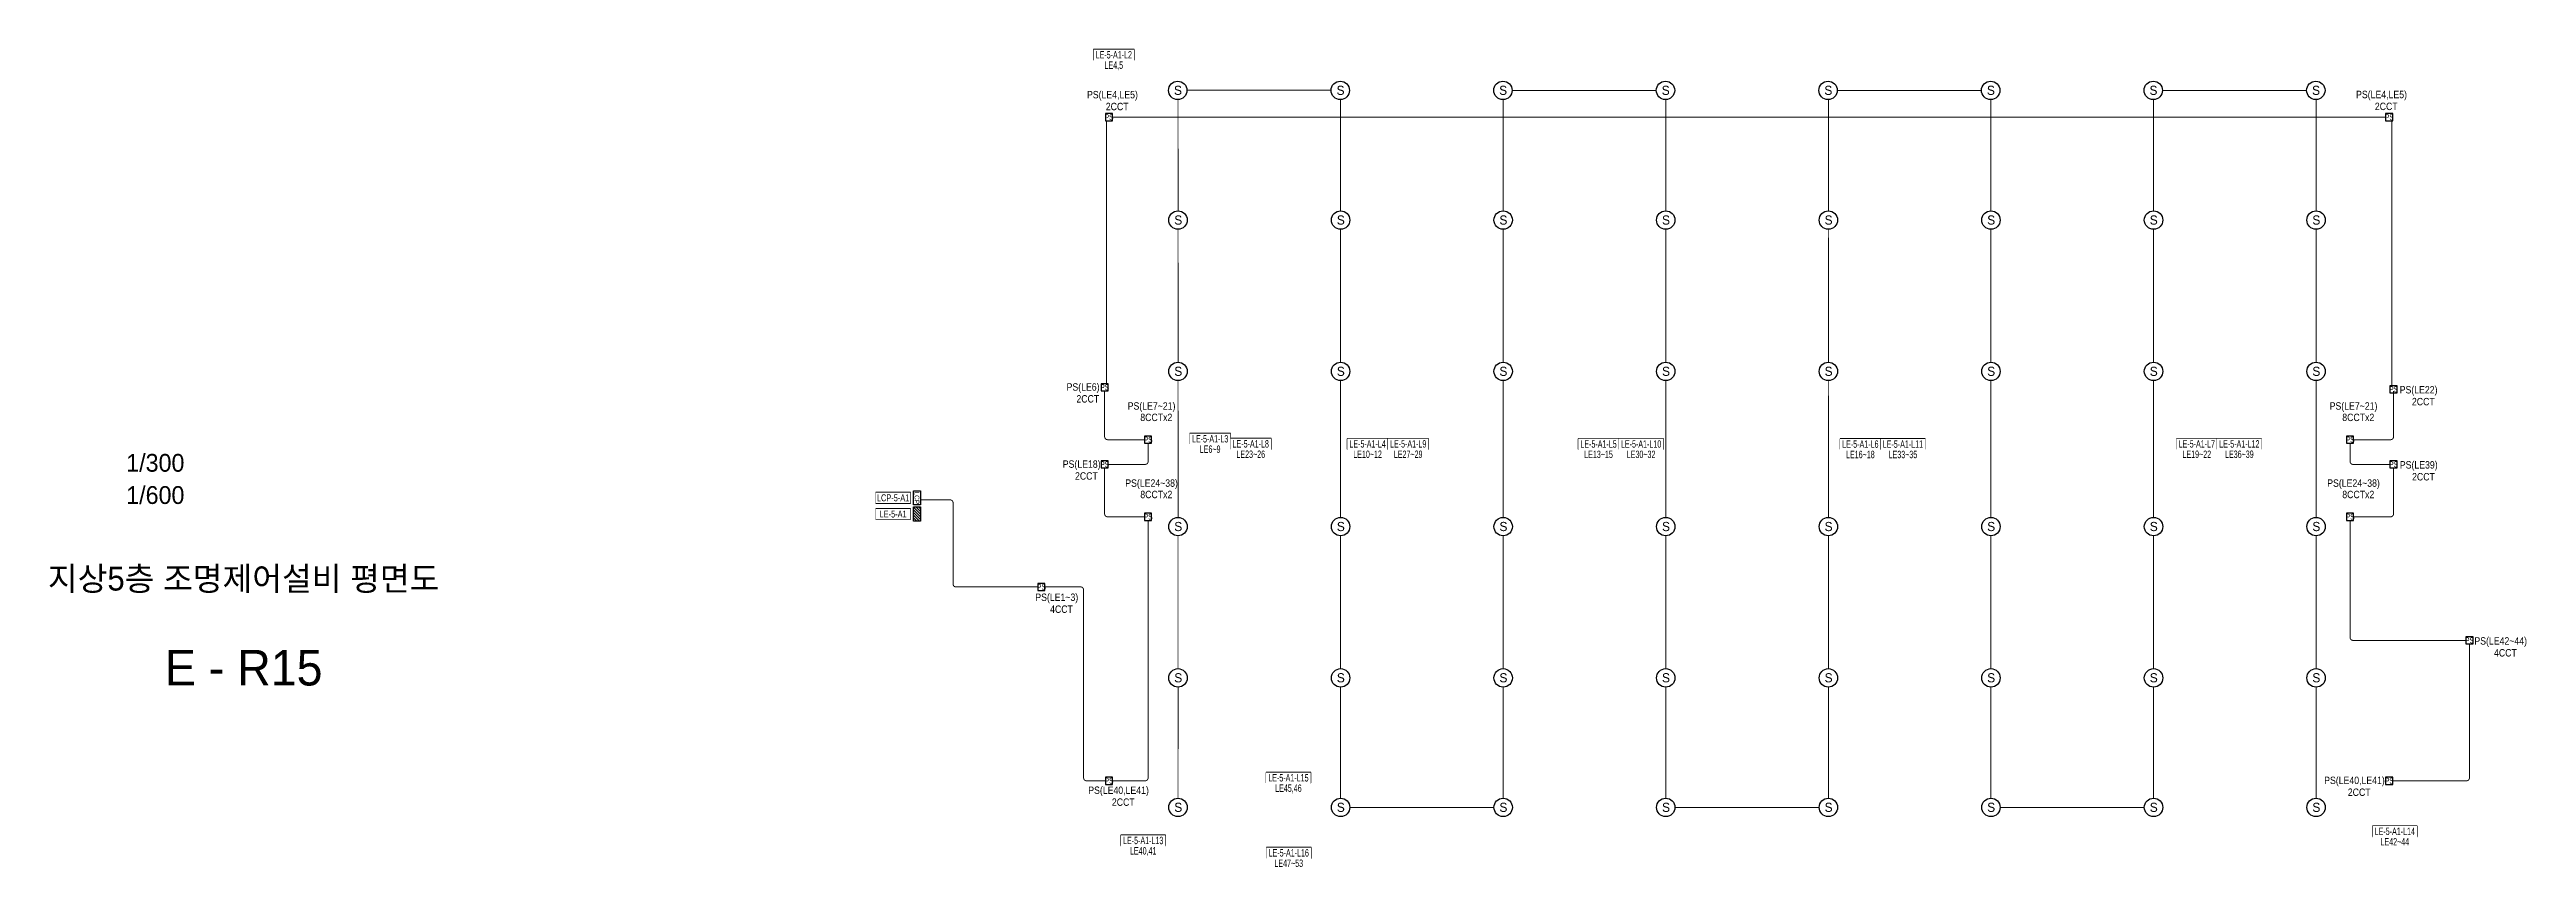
# Model space of a CAD drawing. Header units: millimetres. Extents: x 39625 to 501091, y -351975 to 836145.
# Drawn here: x 223424 to 348798, y 559138 to 600549 of the extents above; entities that cross this region are included whole.
import ezdxf
from ezdxf.enums import TextEntityAlignment as Align

# ---------------------------------------------------------------- set-up
doc = ezdxf.new("R2010")
doc.units = ezdxf.units.MM
doc.header["$LTSCALE"] = 150
doc.set_wipeout_variables(frame=1)
doc.linetypes.add('HIDDEN', pattern=[9.525, 6.35, -3.175])
for name, color, linetype in [('------01 Distribution Panel', 3, 'Continuous'), ('------02 Etc Panel', 3, 'Continuous'), ('------04 Lighting Switch', 2, 'Continuous'), ('-----30 Text', 2, 'Continuous'), ('-----41 Drawing Title', 2, 'Continuous'), ('-----42 Drawing Number', 2, 'Continuous'), ('-----43 Drawing Scale', 3, 'Continuous')]:
    doc.layers.add(name, color=color, linetype=linetype)
doc.styles.add('ELEC', font='Dotum.ttf')

msp = doc.modelspace()

# ---------------------------------------------------------------- texts
at = {"layer": '-----30 Text', "style": 'ELEC', "width": 0.9}
for s, p in [('PS(LE4,LE5)', (277225, 598224)), ('PS(LE4,LE5)', (341462, 598231)), ('2CCT', (277465, 597670)), ('2CCT', (341701, 597677)), ('PS(LE6)', (275738, 583440)), ('2CCT', (275977, 582886)), ('PS(LE22)', (343338, 583300)), ('PS(LE7~21)', (279205, 582479)), ('8CCTx2', (279445, 581949)), ('PS(LE7~21)', (340045, 582479)), ('8CCTx2', (340285, 581949)), ('2CCT', (343577, 582746)), ('PS(LE18)', (275668, 579540)), ('PS(LE39)', (343346, 579502)), ('2CCT', (275907, 578986)), ('PS(LE24~38)', (279205, 578579)), ('8CCTx2', (279445, 578049)), ('PS(LE24~38)', (340045, 578579)), ('8CCTx2', (340285, 578049)), ('2CCT', (343585, 578947)), ('PS(LE1~3)', (274406, 572805)), ('4CCT', (274646, 572250)), ('PS(LE42~44)', (347494, 570596)), ('4CCT', (347733, 570042)), ('PS(LE40,LE41)', (277535, 563046)), ('PS(LE40,LE41)', (340092, 563546)), ('2CCT', (340332, 562992)), ('2CCT', (277774, 562491))]:
    msp.add_text(s, height=375, dxfattribs=at).set_placement(p, align=Align.MIDDLE)
at = {"layer": '-----41 Drawing Title', "style": 'ELEC'}
msp.add_text('지상5층 조명제어설비 평면도', height=1200, dxfattribs=at).set_placement((233250, 573790), align=Align.MIDDLE_CENTER)
at = {"layer": '-----42 Drawing Number', "style": 'ELEC'}
msp.add_text('E - R15', height=1800, dxfattribs=at).set_placement((233250, 569290), align=Align.MIDDLE_CENTER)
at = {"layer": '-----43 Drawing Scale', "style": 'ELEC'}
for s, p in [('1/300', (228779, 579650)), ('1/600', (228779, 578020))]:
    msp.add_text(s, height=900, dxfattribs=at).set_placement(p, align=Align.MIDDLE_CENTER)
at = {"color": 4, "style": 'ELEC'}
for p in [(280743, 598257), (288973, 598257), (297203, 598257), (305432, 598257), (313662, 598257), (321891, 598257), (330121, 598257), (338350, 598257), (280758, 591697), (288987, 591697), (297217, 591697), (305447, 591697), (313676, 591697), (321906, 591697), (330135, 591697), (338365, 591697), (280758, 584047), (288987, 584047), (297217, 584047), (305447, 584047), (313676, 584047), (321906, 584047), (330135, 584047), (338365, 584047), (280758, 576197), (288987, 576197), (297217, 576197), (305447, 576197), (313676, 576197), (321906, 576197), (330135, 576197), (338365, 576197), (280758, 568547), (288987, 568547), (297217, 568547), (305447, 568547), (313676, 568547), (321906, 568547), (330135, 568547), (338365, 568547), (280758, 561997), (288987, 561997), (297217, 561997), (305447, 561997), (313676, 561997), (321906, 561997), (330135, 561997), (338365, 561997)]:
    msp.add_text('S', height=464, dxfattribs=at).set_placement(p, align=Align.RIGHT)

# ---------------------------------------------------------------- blocks, each defined once
blk = doc.blocks.new('ps')
blk.add_lwpolyline([(-79296, 80452), (-79751, 80452), (-79751, 79997), (-79296, 79997)], close=True)
at = {"style": 'ELEC', "width": 0.7}
blk.add_text('PS', height=379.2, dxfattribs=at).set_placement((-79517, 80226), align=Align.MIDDLE_CENTER)
blk = doc.blocks.new('A02')
h = blk.add_hatch()
h.set_pattern_fill('ANSI31', color=256, scale=25, style=0)
h.set_pattern_definition([(45, (-2000, -19200), (-56.1266, 56.1266), [])])
h.paths.add_polyline_path([(-300, 300), (-300, 0), (300, 0), (300, 300)])
blk.add_lwpolyline([(300, 0), (-300, 0), (-300, 300), (300, 300)], close=True)
blk = doc.blocks.new('A07')
blk.add_lwpolyline([(-300, 0), (-300, 300), (300, 300), (300, 0)], close=True)
at = {"style": 'ELEC'}
blk.add_text('LCP', height=200, dxfattribs=at).set_placement((0, 150), align=Align.MIDDLE)

# ---------------------------------------------------------------- linework, layer by layer
at = {"layer": '------01 Distribution Panel', "color": 1, "elevation": 0}
for points in [[(276267, 600024), (278322, 600024), (278322, 600549), (276267, 600549)], [(281142, 580603), (283197, 580603), (283197, 581128), (281142, 581128)], [(289112, 580346), (291167, 580346), (291167, 580871), (289112, 580871)], [(300801, 580341), (302856, 580341), (302856, 580866), (300801, 580866)], [(314054, 580334), (316109, 580334), (316109, 580859), (314054, 580859)], [(331083, 580346), (333138, 580346), (333138, 580871), (331083, 580871)], [(285004, 563459), (287259, 563459), (287259, 563984), (285004, 563984)], [(277653, 560289), (279908, 560289), (279908, 560814), (277653, 560814)], [(341008, 560751), (343263, 560751), (343263, 561276), (341008, 561276)], [(285022, 559663), (287277, 559663), (287277, 560188), (285022, 560188)]]:
    msp.add_lwpolyline(points, close=True, dxfattribs=at)
at = {"layer": '------01 Distribution Panel', "color": 1}
msp.add_lwpolyline([(265245, 576797), (267000, 576797), (267000, 577322), (265245, 577322)], close=True, dxfattribs=at)
at = {"color": 4, "linetype": 'HIDDEN', "lineweight": -3, "ltscale": 0.2, "const_width": 50, "elevation": 0}
for points in [[(280543, 598020), (280544, 592391)], [(281009, 598503), (288307, 598503)], [(288773, 598020), (288774, 592391)], [(297002, 598020), (297003, 592391)], [(297454, 598475), (304751, 598475)], [(305232, 598020), (305233, 592391)], [(313462, 598020), (313462, 592391)], [(313913, 598486), (321210, 598486)], [(321691, 598020), (321692, 592391)], [(329921, 598020), (329921, 592391)], [(330372, 598475), (337670, 598475)], [(338150, 598020), (338151, 592391)], [(280543, 591459), (280544, 587634)], [(288773, 591459), (288774, 587634)], [(297002, 591459), (297003, 587600)], [(305232, 591459), (305233, 587600)], [(313461, 591459), (313463, 587600)], [(321691, 591459), (321692, 587600)], [(329920, 591459), (329922, 587634)], [(338150, 591459), (338151, 587634)], [(280544, 587634), (280545, 584741)], [(288774, 587634), (288774, 584741)], [(297003, 587634), (297004, 584741)], [(305233, 587634), (305233, 584741)], [(313463, 587634), (313463, 584741)], [(321692, 587634), (321692, 584741)], [(329922, 587634), (329922, 584741)], [(338151, 587634), (338152, 584741)], [(280545, 576891), (280543, 583809)], [(288775, 576891), (288773, 583809)], [(297004, 576891), (297002, 583809)], [(305234, 576891), (305232, 583809)], [(313463, 576891), (313461, 583809)], [(321693, 576891), (321691, 583809)], [(329922, 576891), (329920, 583809)], [(338152, 576891), (338150, 583809)], [(280543, 572134), (280543, 575959)], [(288773, 571900), (288773, 575959)], [(297002, 572134), (297002, 575959)], [(305232, 572134), (305232, 575959)], [(313462, 572134), (313462, 575959)], [(321691, 572134), (321691, 575959)], [(329921, 572134), (329921, 575959)], [(338150, 572134), (338150, 575959)], [(280543, 569241), (280543, 572134)], [(288773, 569241), (288773, 572134)], [(297002, 569241), (297002, 572134)], [(305232, 569241), (305232, 572134)], [(313462, 569241), (313462, 572134)], [(321691, 569241), (321691, 572134)], [(329921, 569241), (329921, 572134)], [(338150, 569241), (338150, 572134)], [(280543, 562691), (280544, 568309)], [(288773, 562691), (288774, 568309)], [(297002, 562691), (297003, 568309)], [(305232, 562691), (305233, 568309)], [(313462, 562691), (313462, 568309)], [(321691, 562691), (321692, 568309)], [(329921, 562691), (329922, 568309)], [(338150, 562691), (338151, 568309)], [(289239, 562225), (296536, 562225)], [(305698, 562225), (312995, 562225)], [(322157, 562225), (329454, 562225)]]:
    msp.add_lwpolyline(points, dxfattribs=at)
at = {"color": 30, "linetype": 'HIDDEN', "lineweight": -3, "ltscale": 0.2, "const_width": 50, "elevation": 0}
for points in [[(276920, 596950), (276920, 583650)], [(277230, 597130), (341670, 597130)], [(341980, 596950), (341980, 583550)]]:
    msp.add_lwpolyline(points, dxfattribs=at)
for points in [[(276830, 583290), (276830, 580970, 0.4142136), (276980, 580820), (278850, 580820)], [(342070, 583290), (342070, 580970, -0.4142136), (341920, 580820), (340050, 580820)], [(279030, 580640), (279030, 579720, -0.4142136), (278880, 579570), (277010, 579570)], [(339870, 580640), (339870, 579720, 0.4142136), (340020, 579570), (341890, 579570)], [(278850, 576920), (276980, 576920, -0.4142136), (276830, 577070), (276830, 579390)], [(340050, 576920), (341920, 576920, 0.4142136), (342070, 577070), (342070, 579390)], [(267510, 577775), (269009, 577775, -0.4142136), (269159, 577625), (269159, 573525, 0.4142039), (269309, 573375), (273450, 573375)], [(279030, 576740), (279030, 563720, -0.4142136), (278880, 563570), (277230, 563570)], [(339870, 576740), (339870, 570820, 0.4142136), (340020, 570670), (345732, 570670)], [(273810, 573375), (275615, 573375, -0.4142136), (275765, 573225), (275765, 563720, 0.4142136), (275915, 563570), (276870, 563570)], [(345912, 570490), (345912, 563720, -0.4142136), (345762, 563570), (342030, 563570)]]:
    msp.add_lwpolyline(points, format="xyb", dxfattribs=at)
at = {"color": 2}
for centre in [(280529, 598485), (288758, 598485), (296988, 598485), (305218, 598485), (313447, 598485), (321677, 598485), (329906, 598485), (338136, 598485), (280543, 591925), (288773, 591925), (297002, 591925), (305232, 591925), (313462, 591925), (321691, 591925), (329921, 591925), (338150, 591925), (280543, 584275), (288773, 584275), (297002, 584275), (305232, 584275), (313462, 584275), (321691, 584275), (329921, 584275), (338150, 584275), (280543, 576425), (288773, 576425), (297002, 576425), (305232, 576425), (313462, 576425), (321691, 576425), (329921, 576425), (338150, 576425), (280543, 568775), (288773, 568775), (297002, 568775), (305232, 568775), (313462, 568775), (321691, 568775), (329921, 568775), (338150, 568775), (280543, 562225), (288773, 562225), (297002, 562225), (305232, 562225), (313462, 562225), (321691, 562225), (329921, 562225), (338150, 562225)]:
    msp.add_circle(centre, 466, dxfattribs=at)

# ---------------------------------------------------------------- block references
at = {"layer": '------01 Distribution Panel', "xscale": 1.2, "yscale": 1.2, "zscale": 1.2, "rotation": 270}
msp.add_blockref('A02', (267150, 577060), dxfattribs=at)
at = {"layer": '------02 Etc Panel', "xscale": 1.2, "yscale": 1.2, "zscale": 1.2, "rotation": 270}
msp.add_blockref('A07', (267150, 577880), dxfattribs=at)
at = {"layer": '------04 Lighting Switch', "xscale": 0.790589613177827, "yscale": 0.790589613177827, "zscale": 0.790589613177827}
for p in [(339920, 533705), (404720, 533705), (339700, 520045), (404940, 519945), (341900, 517395), (402740, 517395), (339700, 516145), (404940, 516145), (341900, 513495), (402740, 513495), (336500, 509950), (408783, 507245), (339920, 500145), (404720, 500145)]:
    msp.add_blockref('ps', p, dxfattribs=at)

msp.set_redraw_order([(e.dxf.handle, doc.entitydb.next_handle()) for e in msp.query("TEXT MTEXT ATTDEF DIMENSION ARC_DIMENSION")])  # texts and dimensions are drawn at this point

# ---------------------------------------------------------------- next in the draw order: wipeouts: each hides what was drawn before it
at = {"color": 1}
for points in [[(276267, 600024), (278322, 600024), (278322, 600549), (276267, 600549)], [(281142, 580603), (283197, 580603), (283197, 581128), (281142, 581128)], [(289112, 580346), (291167, 580346), (291167, 580871), (289112, 580871)], [(300801, 580341), (302856, 580341), (302856, 580866), (300801, 580866)], [(314054, 580334), (316109, 580334), (316109, 580859), (314054, 580859)], [(331083, 580346), (333138, 580346), (333138, 580871), (331083, 580871)], [(265245, 576797), (267000, 576797), (267000, 577322), (265245, 577322)], [(285004, 563459), (287259, 563459), (287259, 563984), (285004, 563984)], [(277653, 560289), (279908, 560289), (279908, 560814), (277653, 560814)], [(341008, 560751), (343263, 560751), (343263, 561276), (341008, 561276)], [(285022, 559663), (287277, 559663), (287277, 560188), (285022, 560188)]]:
    msp.add_wipeout(points, dxfattribs=at)

# ---------------------------------------------------------------- next in the draw order: linework, layer by layer
at = {"layer": '------01 Distribution Panel', "color": 1}
msp.add_lwpolyline([(265245, 577617), (267000, 577617), (267000, 578142), (265245, 578142)], close=True, dxfattribs=at)

# ---------------------------------------------------------------- next in the draw order: wipeouts: each hides what was drawn before it
at = {"color": 1}
for points in [[(276267, 599499), (278322, 599499), (278322, 600024), (276267, 600024)], [(281142, 580078), (283197, 580078), (283197, 580603), (281142, 580603)], [(289112, 579821), (291167, 579821), (291167, 580346), (289112, 580346)], [(300801, 579816), (302856, 579816), (302856, 580341), (300801, 580341)], [(314054, 579809), (316109, 579809), (316109, 580334), (314054, 580334)], [(331083, 579821), (333138, 579821), (333138, 580346), (331083, 580346)], [(285004, 562934), (287259, 562934), (287259, 563459), (285004, 563459)], [(341008, 560226), (343263, 560226), (343263, 560751), (341008, 560751)], [(277653, 559764), (279908, 559764), (279908, 560289), (277653, 560289)], [(285022, 559138), (287277, 559138), (287277, 559663), (285022, 559663)]]:
    msp.add_wipeout(points, dxfattribs=at)

# ---------------------------------------------------------------- next in the draw order: linework, layer by layer
at = {"layer": '------01 Distribution Panel', "color": 1, "elevation": 0}
for points in [[(283197, 580348), (285252, 580348), (285252, 580873), (283197, 580873)], [(291167, 580346), (293222, 580346), (293222, 580871), (291167, 580871)], [(302856, 580341), (305111, 580341), (305111, 580866), (302856, 580866)], [(316109, 580334), (318363, 580334), (318363, 580859), (316109, 580859)], [(333138, 580346), (335393, 580346), (335393, 580871), (333138, 580871)]]:
    msp.add_lwpolyline(points, close=True, dxfattribs=at)

# ---------------------------------------------------------------- next in the draw order: texts
at = {"style": 'ELEC', "width": 0.6}
for s, p in [('LE-5-A1-L2', (277294, 600286)), ('LE4,5', (277294, 599761)), ('LE-5-A1-L15', (286132, 563722)), ('LE45,46', (286132, 563197)), ('LE-5-A1-L13', (278781, 560552)), ('LE-5-A1-L14', (342135, 561013)), ('LE42~44', (342135, 560488)), ('LE40,41', (278781, 560027)), ('LE-5-A1-L16', (286149, 559925)), ('LE47~53', (286149, 559400))]:
    msp.add_text(s, height=375, dxfattribs=at).set_placement(p, align=Align.MIDDLE_CENTER)

# ---------------------------------------------------------------- next in the draw order: wipeouts: each hides what was drawn before it
at = {"color": 1}
msp.add_wipeout([(265245, 577617), (267000, 577617), (267000, 578142), (265245, 578142)], dxfattribs=at)

# ---------------------------------------------------------------- next in the draw order: texts
at = {"layer": '------01 Distribution Panel', "style": 'ELEC', "width": 0.7}
for s, p in [('LCP-5-A1', (266123, 577880)), ('LE-5-A1', (266123, 577060))]:
    msp.add_text(s, height=350, dxfattribs=at).set_placement(p, align=Align.MIDDLE_CENTER)

# ---------------------------------------------------------------- next in the draw order: wipeouts: each hides what was drawn before it
at = {"color": 1}
for points in [[(283197, 580348), (285252, 580348), (285252, 580873), (283197, 580873)], [(291167, 580346), (293222, 580346), (293222, 580871), (291167, 580871)], [(302856, 580341), (305111, 580341), (305111, 580866), (302856, 580866)], [(316109, 580334), (318363, 580334), (318363, 580859), (316109, 580859)], [(333138, 580346), (335393, 580346), (335393, 580871), (333138, 580871)]]:
    msp.add_wipeout(points, dxfattribs=at)

# ---------------------------------------------------------------- next in the draw order: wipeouts: each hides what was drawn before it
for points in [[(283197, 579823), (285252, 579823), (285252, 580348), (283197, 580348)], [(291167, 579821), (293222, 579821), (293222, 580346), (291167, 580346)], [(302856, 579816), (305111, 579816), (305111, 580341), (302856, 580341)], [(316109, 579809), (318363, 579809), (318363, 580334), (316109, 580334)], [(333138, 579821), (335393, 579821), (335393, 580346), (333138, 580346)]]:
    msp.add_wipeout(points, dxfattribs=at)

# ---------------------------------------------------------------- next in the draw order: texts
at = {"style": 'ELEC', "width": 0.6}
for s, p in [('LE-5-A1-L3', (282170, 580866)), ('LE6~9', (282170, 580341)), ('LE-5-A1-L8', (284225, 580610)), ('LE-5-A1-L4', (290139, 580608)), ('LE-5-A1-L9', (292194, 580608)), ('LE-5-A1-L5', (301829, 580604)), ('LE-5-A1-L10', (303984, 580604)), ('LE-5-A1-L6', (315081, 580597)), ('LE-5-A1-L11', (317236, 580597)), ('LE-5-A1-L7', (332111, 580608)), ('LE-5-A1-L12', (334265, 580608)), ('LE23~26', (284225, 580085)), ('LE10~12', (290139, 580083)), ('LE27~29', (292194, 580083)), ('LE13~15', (301829, 580079)), ('LE30~32', (303984, 580079)), ('LE16~18', (315081, 580072)), ('LE33~35', (317236, 580072)), ('LE19~22', (332111, 580083)), ('LE36~39', (334265, 580083))]:
    msp.add_text(s, height=375, dxfattribs=at).set_placement(p, align=Align.MIDDLE_CENTER)

doc.saveas('drawing.dxf')
